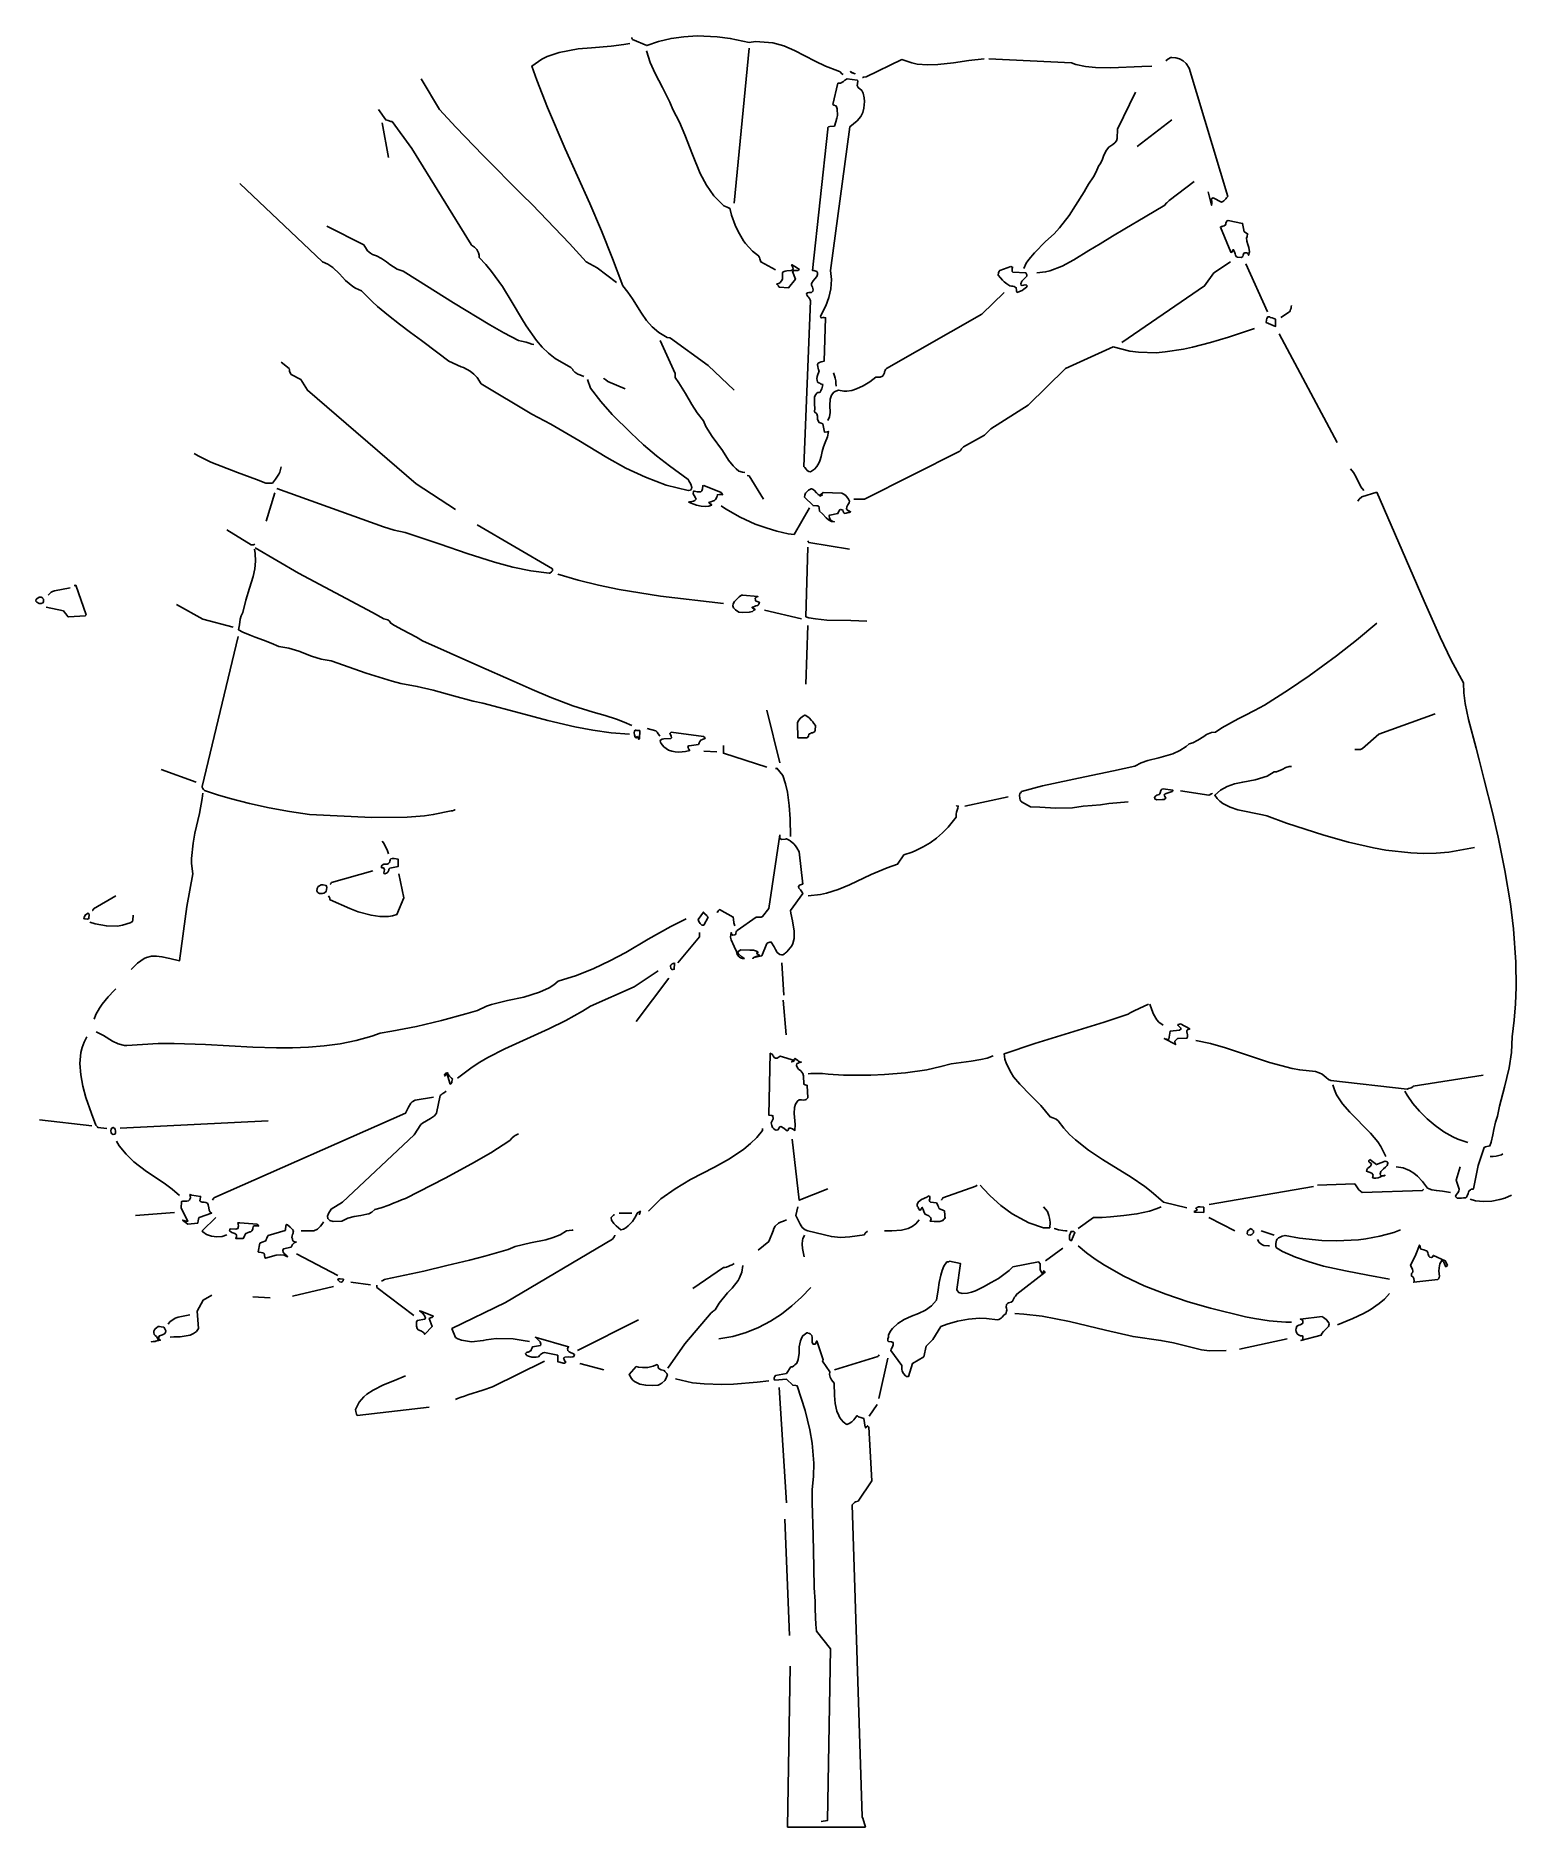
# Model space of a CAD drawing. Header units: metres. Extents: x -4.23 to 3.68, y -0.04 to 9.55.
import ezdxf

# ---------------------------------------------------------------- set-up
doc = ezdxf.new("R2010")
doc.units = ezdxf.units.M

msp = doc.modelspace()

# ---------------------------------------------------------------- linework, layer by layer
for p, q in [((0.2025, -0.0358), (0.1887, 0.0117)), ((-0.2133, -0.0358), (0.2025, -0.0358))]:
    msp.add_line(p, q)
at = {"flags": 128}
for points in [[(-1.0575, 9.5072), (-1.0898, 9.5003), (-1.1567, 9.4922), (-1.2616, 9.4841), (-1.3331, 9.4772), (-1.4358, 9.4588), (-1.4992, 9.4369), (-1.528, 9.423), (-1.5811, 9.3861), (-1.5557, 9.3111), (-1.498, 9.1635), (-1.4035, 8.9433), (-1.272, 8.6504), (-1.2086, 8.5039), (-1.1498, 8.3563), (-1.0956, 8.2098), (-1.0679, 8.1764), (-1.0425, 8.1406), (-0.9952, 8.0634), (-0.9687, 8.0253), (-0.9387, 7.9907), (-0.903, 7.9596), (-0.858, 7.9342), (-0.843, 7.9319), (-0.8395, 7.9296), (-0.6389, 7.7831), (-0.4993, 7.6517)], [(-1.0471, 9.5383), (-1.046, 9.5349), (-1.0448, 9.5314), (-1.0437, 9.5303), (-1.0425, 9.528), (-0.9664, 9.4957), (-0.9041, 9.5176), (-0.8372, 9.5337), (-0.768, 9.5429), (-0.6965, 9.5476), (-0.5905, 9.5429), (-0.5201, 9.5337), (-0.4186, 9.5118), (-0.3852, 9.5164), (-0.2918, 9.5107), (-0.233, 9.4934), (-0.1764, 9.4691), (-0.0669, 9.4115), (-0.0104, 9.385), (0.0554, 9.3607), (0.0669, 9.355), (0.0773, 9.3446), (0.083, 9.34)], [(-0.9687, 9.4668), (-0.9491, 9.4057), (-0.9226, 9.3469), (-0.8822, 9.2719), (-0.8442, 9.1935), (-0.8269, 9.1532), (-0.7923, 9.0863), (-0.7634, 9.0182), (-0.7231, 8.9133), (-0.6804, 8.8118), (-0.647, 8.7495), (-0.6285, 8.7195), (-0.6078, 8.6919), (-0.5547, 8.6388), (-0.5363, 8.6307), (-0.5259, 8.6261), (-0.5224, 8.625), (-0.5132, 8.5881), (-0.4947, 8.535), (-0.4786, 8.5004), (-0.4498, 8.4508), (-0.4394, 8.4359), (-0.4013, 8.3955), (-0.369, 8.3713), (-0.3667, 8.3678), (-0.3644, 8.362), (-0.3621, 8.354), (-0.3587, 8.3436), (-0.3563, 8.3378), (-0.2791, 8.2952)], [(-0.4186, 9.4807), (-0.4993, 8.6527)], [(0.8384, 9.4253), (0.7565, 9.4161), (0.6735, 9.4034), (0.5893, 9.3942), (0.5339, 9.3919), (0.4786, 9.3965), (0.4509, 9.4023), (0.3967, 9.4207), (0.2064, 9.3273), (0.1926, 9.3261), (0.1891, 9.325), (0.1868, 9.325)], [(0.8626, 9.4253), (1.3043, 9.4023), (1.3285, 9.3942), (1.3804, 9.3838), (1.4335, 9.378), (1.5153, 9.3757), (1.6803, 9.3838), (1.7345, 9.3861)], [(1.8097, 9.4129), (1.8198, 9.423), (1.8359, 9.4322), (1.8417, 9.4322)], [(1.8417, 9.4322), (1.8625, 9.4299), (1.8832, 9.4242), (1.9017, 9.4138), (1.9178, 9.3999), (1.934, 9.3746), (2.1404, 8.6884), (2.1346, 8.6803), (2.1312, 8.6757), (2.1196, 8.6653), (2.1139, 8.6619), (2.1081, 8.6573), (2.062, 8.6803), (2.0562, 8.678), (2.0539, 8.6746), (2.055, 8.6596), (2.0562, 8.6504), (2.0539, 8.6411), (2.0355, 8.7126)], [(-2.1727, 9.3169), (-2.0758, 9.1543), (-1.9882, 9.0586), (-1.8417, 8.9075), (-1.633, 8.6965), (-1.5799, 8.6446), (-1.3804, 8.437), (-1.2905, 8.339), (-1.2328, 8.3067), (-1.129, 8.2271)], [(0.1049, 9.3169), (0.1591, 9.3111), (0.1615, 9.3065), (0.1603, 9.2915), (0.1591, 9.2812), (0.1638, 9.2708), (0.1834, 9.2558), (0.1914, 9.2408), (0.196, 9.2154), (0.1972, 9.1958), (0.1937, 9.1601), (0.188, 9.137), (0.1776, 9.1151), (0.1591, 9.0932), (0.1384, 9.0759), (0.1199, 9.0609), (0.0161, 8.2928), (0.0208, 8.2433), (0.0173, 8.1948), (0.0069, 8.1475), (-0.0092, 8.1026), (-0.0369, 8.0472), (-0.0358, 8.0403), (-0.0323, 8.0391), (-0.0254, 8.0403), (-0.0185, 8.0414), (-0.0104, 8.0391), (-0.0173, 7.8073), (-0.0254, 7.805), (-0.0334, 7.8039), (-0.0438, 7.8004), (-0.0496, 7.7958), (-0.053, 7.7889), (-0.0519, 7.7762), (-0.0496, 7.7693), (-0.0484, 7.7612), (-0.045, 7.7554), (-0.0554, 7.7243), (-0.0565, 7.7128), (-0.0554, 7.7047), (-0.053, 7.6955), (-0.0461, 7.6909), (-0.0404, 7.6886), (-0.0369, 7.6863), (-0.0254, 7.6816), (-0.0265, 7.6736), (-0.0288, 7.6666), (-0.0311, 7.6597), (-0.0358, 7.6493), (-0.0381, 7.6424), (-0.0415, 7.6413), (-0.045, 7.6401), (-0.0519, 7.639), (-0.0554, 7.6378), (-0.0646, 7.6263), (-0.0692, 7.6148), (-0.0703, 7.5963), (-0.0692, 7.5755), (-0.068, 7.5548), (-0.0692, 7.5352), (-0.0577, 7.5248), (-0.0542, 7.5121), (-0.053, 7.496), (-0.0507, 7.4879), (-0.045, 7.4787), (-0.0346, 7.4752), (-0.0254, 7.4718), (-0.0161, 7.4279), (-0.0127, 7.4268), (-0.0023, 7.4291), (0.0046, 7.4314), (0, 7.4026), (-0.0127, 7.3726), (-0.0219, 7.3484), (-0.0288, 7.323), (-0.0334, 7.2965), (-0.0404, 7.2734), (-0.0461, 7.2607), (-0.0565, 7.2434), (-0.0692, 7.2296), (-0.0796, 7.2215), (-0.0911, 7.2157), (-0.0992, 7.2169), (-0.1084, 7.2227), (-0.1142, 7.2296), (-0.1222, 7.2388), (-0.1269, 7.2434), (-0.0911, 8.1291), (-0.0934, 8.136), (-0.0957, 8.1429), (-0.1026, 8.1498), (-0.1061, 8.1533), (-0.1096, 8.1579), (-0.1119, 8.166), (-0.1107, 8.1706), (-0.1073, 8.1729), (-0.1003, 8.1741), (-0.0853, 8.1752), (-0.0784, 8.181), (-0.0773, 8.1879), (-0.0784, 8.196), (-0.0807, 8.2029), (-0.0865, 8.2144), (-0.0853, 8.2225), (-0.0773, 8.2363), (-0.068, 8.2467), (-0.0577, 8.2606), (-0.053, 8.2709), (-0.0542, 8.279), (-0.0577, 8.2859), (-0.0727, 8.2928), (-0.0807, 8.2928), (0.0012, 9.0482), (0.0023, 9.0574), (0.0058, 9.0609), (0.0127, 9.0632), (0.0369, 9.0644), (0.045, 9.0874), (0.0496, 9.107), (0.053, 9.1209), (0.0519, 9.1578), (0.0461, 9.1728), (0.0415, 9.1739), (0.0381, 9.1762), (0.0334, 9.1774), (0.0288, 9.1808), (0.0554, 9.2939), (0.0692, 9.295), (0.0853, 9.3031), (0.0934, 9.31), (0.1049, 9.3169), (0.1049, 9.3169)], [(0.1292, 9.3515), (0.1303, 9.3504), (0.1418, 9.3469), (0.1476, 9.3446), (0.1384, 9.3481), (0.1269, 9.3538), (0.1234, 9.355), (0.1234, 9.3561), (0.1292, 9.3515), (0.1292, 9.3515)], [(1.648, 9.2466), (1.5511, 9.0482), (1.5499, 8.9975), (1.5453, 8.9859), (1.5373, 8.9756), (1.5269, 8.9663), (1.5107, 8.956), (1.5038, 8.9525), (1.4923, 8.9352), (1.4819, 8.9156), (1.4761, 8.9029), (1.4681, 8.8821), (1.4577, 8.8625), (1.4496, 8.851), (1.4369, 8.8199), (1.4231, 8.7934), (1.3966, 8.7541), (1.3816, 8.7299), (1.3735, 8.7126), (1.3262, 8.64), (1.2916, 8.5869), (1.2409, 8.52), (1.212, 8.4889), (1.1659, 8.4474), (1.1071, 8.3874), (1.076, 8.3505), (1.0633, 8.3321), (1.0494, 8.3032)], [(-2.4022, 9.1532), (-2.363, 9.0978), (-2.3503, 9.0943), (-2.3364, 9.0897), (-2.3295, 9.0886), (-2.2234, 8.9444), (-1.9063, 8.4312), (-1.904, 8.4278), (-1.8936, 8.4197), (-1.889, 8.4162), (-1.8844, 8.4128), (-1.8751, 8.4036), (-1.8705, 8.3932), (-1.8671, 8.3863), (-1.8636, 8.3736), (-1.8625, 8.3609), (-1.8279, 8.3251), (-1.7967, 8.2871), (-1.7391, 8.2064), (-1.6872, 8.121), (-1.6376, 8.0368), (-1.6122, 7.9953), (-1.5569, 7.9181), (-1.5257, 7.8823), (-1.4923, 7.85), (-1.4565, 7.8212), (-1.3723, 7.7739), (-1.3712, 7.7716), (-1.3631, 7.7624), (-1.362, 7.7589), (-1.3516, 7.7474), (-1.3354, 7.7381), (-1.3251, 7.7335), (-1.3043, 7.7255)], [(-2.3826, 9.0828), (-2.348, 8.8971)], [(1.8417, 9.099), (1.656, 8.9548)], [(-3.1437, 8.7576), (-2.7009, 8.339), (-2.672, 8.3263), (-2.6455, 8.3078), (-2.6109, 8.2744), (-2.5775, 8.2386), (-2.5394, 8.2064), (-2.5244, 8.1971), (-2.4921, 8.1833), (-2.4356, 8.1268), (-2.4079, 8.1003), (-2.3491, 8.0507), (-2.2903, 8.0045), (-2.2315, 7.9596), (-2.1715, 7.9169), (-2.0839, 7.8512), (-2.0262, 7.8062), (-1.9593, 7.7774), (-1.9466, 7.7727), (-1.912, 7.7531), (-1.8913, 7.7381), (-1.874, 7.7197), (-1.8521, 7.6863), (-1.5822, 7.5236), (-1.4807, 7.4694), (-1.3308, 7.3818), (-1.1809, 7.2918), (-1.0783, 7.2353), (-0.9733, 7.1858), (-0.8626, 7.1442), (-0.745, 7.1143), (-0.7335, 7.1177), (-0.7277, 7.1235), (-0.7254, 7.1304), (-0.7311, 7.1488), (-0.7415, 7.1661), (-0.745, 7.1742), (-0.8453, 7.2469), (-0.9145, 7.3011), (-0.9837, 7.3599), (-1.0529, 7.4233), (-1.1521, 7.5213), (-1.2132, 7.5905), (-1.2685, 7.662), (-1.2847, 7.7093)], [(1.9616, 8.7691), (1.8279, 8.6665), (1.8244, 8.663), (1.8186, 8.6584), (1.814, 8.655), (1.8106, 8.6515), (1.8036, 8.6411), (1.6987, 8.5789), (1.5903, 8.5154), (1.5246, 8.4751), (1.4577, 8.4347), (1.3977, 8.3989), (1.317, 8.3494), (1.2547, 8.3159), (1.189, 8.2905), (1.1659, 8.2848), (1.1198, 8.279)], [(-2.6778, 8.5293), (-2.4794, 8.4289), (-2.4656, 8.4059), (-2.4598, 8.3978), (-2.4448, 8.384), (-2.4345, 8.3782), (-2.4125, 8.3713), (-2.386, 8.3563), (-2.3583, 8.3378), (-2.341, 8.324), (-2.3018, 8.2998), (-2.2695, 8.2882), (-2.1934, 8.241), (-2.0008, 8.1199), (-1.8071, 8.0022), (-1.731, 7.9584), (-1.6537, 7.9169), (-1.6376, 7.9146), (-1.6111, 7.9088), (-1.5961, 7.9031), (-1.5811, 7.8984), (-1.5718, 7.8961)], [(2.1438, 8.5592), (2.22, 8.5443), (2.2292, 8.4993), (2.235, 8.4947), (2.243, 8.4901), (2.2476, 8.4889), (2.2465, 8.4843), (2.2453, 8.4774), (2.2442, 8.4728), (2.2407, 8.467), (2.243, 8.4485), (2.2476, 8.4312), (2.2534, 8.4151), (2.2569, 8.392), (2.2523, 8.3736), (2.2511, 8.377), (2.2488, 8.3828), (2.243, 8.3874), (2.2326, 8.3863), (2.2269, 8.384), (2.2257, 8.3793), (2.2234, 8.3747), (2.2211, 8.3678), (2.2165, 8.3632), (2.2119, 8.362), (2.1934, 8.3632), (2.1877, 8.3655), (2.1842, 8.3713), (2.1819, 8.3747), (2.1796, 8.3816), (2.1761, 8.392), (2.1704, 8.4036), (2.1658, 8.3955), (2.1611, 8.3886), (2.1565, 8.3897), (2.1012, 8.5246), (2.1069, 8.527), (2.1116, 8.5281), (2.115, 8.5293), (2.1208, 8.5316), (2.1289, 8.5362), (2.13, 8.5419), (2.1312, 8.5454), (2.1323, 8.5512), (2.1369, 8.5581), (2.1438, 8.5592), (2.1438, 8.5592)], [(2.1554, 8.3378), (2.0666, 8.279), (2.017, 8.2098), (1.5742, 7.9077)], [(-0.1868, 8.3217), (-0.1845, 8.3194), (-0.1718, 8.3125), (-0.1649, 8.3067), (-0.1522, 8.2998), (-0.1557, 8.294), (-0.1591, 8.2928), (-0.1788, 8.2917), (-0.1868, 8.2871), (-0.1718, 8.2456), (-0.2087, 8.1994), (-0.2572, 8.2029), (-0.2618, 8.2064), (-0.2629, 8.2098), (-0.2699, 8.2179), (-0.271, 8.2213), (-0.2606, 8.2225), (-0.2526, 8.2283), (-0.2468, 8.2363), (-0.241, 8.2456), (-0.241, 8.279), (-0.2364, 8.2848), (-0.2272, 8.2894), (-0.2168, 8.2905), (-0.1949, 8.2917), (-0.1868, 8.2963), (-0.1845, 8.3009), (-0.1857, 8.3078), (-0.188, 8.3136), (-0.1914, 8.3182), (-0.1926, 8.3217), (-0.1868, 8.3217), (-0.1868, 8.3217)], [(0.9802, 8.3136), (0.9906, 8.309), (0.9895, 8.3055), (0.9883, 8.3021), (0.9872, 8.2963), (0.9883, 8.2871), (0.9906, 8.2836), (1.061, 8.279), (1.0667, 8.2686), (1.0656, 8.2617), (1.054, 8.249), (1.0391, 8.2352), (1.0344, 8.2213), (1.0356, 8.2144), (1.0402, 8.2121), (1.0483, 8.2133), (1.0564, 8.2156), (1.0644, 8.2144), (1.0679, 8.2098), (1.0644, 8.2029), (1.0506, 8.1914), (1.0402, 8.1844), (1.0275, 8.1798), (1.0148, 8.1752), (1.0114, 8.181), (1.0102, 8.1856), (1.0091, 8.1994), (1.0033, 8.2029), (0.9975, 8.2064), (0.9906, 8.2075), (0.9837, 8.2087), (0.9756, 8.2098), (0.9583, 8.2202), (0.9456, 8.2317), (0.9364, 8.2398), (0.9249, 8.2536), (0.9134, 8.2675), (0.9145, 8.2802), (0.9157, 8.2848), (0.9214, 8.2917), (0.9802, 8.3136)], [(2.2373, 8.3274), (2.3537, 8.0714)], [(0.9445, 8.1752), (0.8246, 8.0587), (0.316, 7.767), (0.3102, 7.7624), (0.3079, 7.7566), (0.3056, 7.7497), (0.3045, 7.7439), (0.2998, 7.7335), (0.2941, 7.7266), (0.2814, 7.722), (0.2722, 7.7208), (0.2583, 7.7208), (0.226, 7.6966), (0.1914, 7.6747), (0.1557, 7.6586), (0.1292, 7.6505), (0.1026, 7.647), (0.0876, 7.647), (0.0588, 7.6517), (0.045, 7.647), (0.0346, 7.6413), (0.0208, 7.6251), (0.0138, 7.6044), (0.0127, 7.5698), (0.0138, 7.5317), (0.0104, 7.5087), (0.0012, 7.4891)], [(2.4817, 8.1049), (2.4806, 8.098), (2.4794, 8.091), (2.4771, 8.0841), (2.4748, 8.0772), (2.4714, 8.0714), (2.4241, 8.0403)], [(2.2834, 7.9815), (2.145, 7.9353), (2.0493, 7.9065), (1.9524, 7.8811), (1.904, 7.8708), (1.806, 7.8569), (1.7575, 7.8523), (1.663, 7.8546), (1.6168, 7.8604), (1.528, 7.8846), (1.272, 7.767), (1.0725, 7.5709), (0.8741, 7.4452), (0.8395, 7.4106), (0.7277, 7.3484), (0.7242, 7.3449), (0.7208, 7.3414), (0.7173, 7.338), (0.7127, 7.3311), (0.7081, 7.3253), (0.1984, 7.0693), (0.1407, 7.0693)], [(2.3653, 8.0438), (2.3676, 8.0414), (2.378, 8.038), (2.3964, 8.0311), (2.3964, 7.993), (2.3468, 8.0138), (2.348, 8.0276), (2.3491, 8.0345), (2.3549, 8.0438), (2.3653, 8.0438), (2.3653, 8.0438)], [(-0.8949, 7.9181), (-0.8142, 7.7416), (-0.8142, 7.7197), (-0.7946, 7.6909), (-0.76, 7.6332), (-0.7254, 7.5744), (-0.6977, 7.5306), (-0.6631, 7.4879), (-0.6504, 7.4579), (-0.617, 7.4049), (-0.5616, 7.3299), (-0.5305, 7.278), (-0.504, 7.2469), (-0.489, 7.2307), (-0.474, 7.2192), (-0.4555, 7.2134), (-0.4417, 7.2123)], [(2.416, 7.9538), (2.7262, 7.3714)], [(-2.9223, 7.8016), (-2.8796, 7.767), (-2.8785, 7.7601), (-2.8773, 7.7531), (-2.8738, 7.7439), (-2.8681, 7.7358), (-2.8173, 7.7093), (-2.7816, 7.6517), (-2.2004, 7.15), (-1.9905, 7.0139)], [(-1.197, 7.7162), (-1.1959, 7.7151), (-1.1855, 7.707), (-1.1751, 7.6978), (-1.0817, 7.6586)], [(0.0311, 7.7439), (0.0369, 7.7289), (0.0415, 7.7162), (0.0438, 7.7024), (0.045, 7.6886), (0.0461, 7.6736)], [(-3.3882, 7.3126), (-3.3663, 7.2999), (-3.2982, 7.2676), (-3.1552, 7.2123), (-3.0549, 7.1742), (-3.0042, 7.1535), (-2.9696, 7.1535), (-2.9523, 7.1754), (-2.935, 7.2019), (-2.9292, 7.2134), (-2.9223, 7.2423)], [(-0.4302, 7.1961), (-0.429, 7.195), (-0.4198, 7.1938), (-0.3425, 7.0681)], [(2.7966, 7.2319), (2.8139, 7.2123), (2.8266, 7.1904), (2.8519, 7.135), (2.8692, 7.1154)], [(-2.9557, 7.1027), (-3.003, 6.9516)], [(-2.9453, 7.1258), (-2.3756, 6.9205), (-2.318, 6.9032), (-2.2592, 6.8905), (-2.0723, 6.8283), (-1.927, 6.7787), (-1.7817, 6.7314), (-1.6837, 6.7049), (-1.5868, 6.6853), (-1.4888, 6.6726), (-1.4854, 6.6737), (-1.4773, 6.6795), (-1.4715, 6.6853), (-1.4704, 6.6899), (-1.4704, 6.6956), (-1.874, 6.932)], [(-0.662, 7.1419), (-0.5697, 7.1039), (-0.5616, 7.0946), (-0.5616, 7.0923), (-0.5685, 7.0935), (-0.5778, 7.0946), (-0.5893, 7.0923), (-0.5905, 7.0854), (-0.5916, 7.0808), (-0.5939, 7.0762), (-0.5985, 7.067), (-0.6054, 7.0624), (-0.6158, 7.0577), (-0.6239, 7.0554), (-0.6343, 7.0508), (-0.6354, 7.0497), (-0.6308, 7.0462), (-0.6227, 7.0416), (-0.6204, 7.037), (-0.6343, 7.0312), (-0.6539, 7.0289), (-0.6758, 7.0312), (-0.7, 7.037), (-0.73, 7.0474), (-0.7427, 7.0531), (-0.7358, 7.0554), (-0.7265, 7.0566), (-0.7162, 7.0577), (-0.7092, 7.0624), (-0.7035, 7.0693), (-0.7058, 7.0762), (-0.7138, 7.0889), (-0.7185, 7.0981), (-0.7162, 7.1119), (-0.7115, 7.1108), (-0.6977, 7.1085), (-0.6896, 7.1073), (-0.6769, 7.1085), (-0.6723, 7.1131), (-0.6689, 7.1235), (-0.6677, 7.1408), (-0.662, 7.1419), (-0.662, 7.1419)], [(-0.0807, 7.1223), (-0.0715, 7.1166), (-0.0588, 7.1027), (-0.0507, 7.0946), (-0.0438, 7.09), (-0.0277, 7.0912), (-0.0404, 7.0854), (-0.0415, 7.0854), (-0.0381, 7.0912), (-0.0242, 7.1039), (0.0761, 7.1016), (0.0842, 7.0981), (0.098, 7.0877), (0.1119, 7.0693), (0.1176, 7.0577), (0.1153, 7.0497), (0.113, 7.0439), (0.1084, 7.0393), (0.1026, 7.0278), (0.1015, 7.0162), (0.1061, 7.0093), (0.1142, 7.0058), (0.1234, 7.0012), (0.1165, 6.9978), (0.1096, 6.9966), (0.0992, 6.9932), (0.0911, 6.992), (0.0888, 6.9943), (0.0876, 6.9955), (0.0853, 6.9989), (0.083, 7.0035), (0.0819, 7.0105), (0.0715, 7.0139), (0.0657, 7.0116), (0.0611, 7.0047), (0.0554, 6.992), (0.0115, 6.9839), (0.0092, 6.9816), (0.0104, 6.9678), (0.0138, 6.962), (0.0231, 6.9528), (0.0288, 6.9493), (0.0358, 6.9482), (0.0219, 6.9493), (0.0058, 6.9574), (-0.0069, 6.9689), (-0.0277, 6.9909), (-0.0438, 7.0047), (-0.045, 7.0231), (-0.0461, 7.0301), (-0.0496, 7.0324), (-0.0565, 7.0335), (-0.0773, 7.0347), (-0.1234, 7.0797), (-0.1222, 7.09), (-0.1176, 7.1004), (-0.1026, 7.1166), (-0.0876, 7.1246), (-0.0865, 7.1235), (-0.0807, 7.1223), (-0.0807, 7.1223)], [(2.8358, 7.0577), (2.8439, 7.0693), (2.8577, 7.0808), (2.9373, 7.1062)], [(2.9373, 7.1062), (3.1921, 6.5226), (3.2763, 6.3312), (3.3363, 6.2067), (3.4009, 6.0867), (3.4032, 6.0325), (3.4101, 5.976), (3.4285, 5.8895), (3.4689, 5.7361), (3.4862, 5.675), (3.5127, 5.5678), (3.5565, 5.3925), (3.5877, 5.2599), (3.6234, 5.0823), (3.6534, 4.9047), (3.6696, 4.7709), (3.6811, 4.5921), (3.6834, 4.4584), (3.6799, 4.3696), (3.673, 4.2808), (3.6626, 4.192), (3.658, 4.1078), (3.6453, 4.0271), (3.6211, 3.9233), (3.5946, 3.8206), (3.5842, 3.7687), (3.5727, 3.7365), (3.5646, 3.6972), (3.5589, 3.6684), (3.5496, 3.6292), (3.5427, 3.6084), (3.5346, 3.6073), (3.5266, 3.6061), (3.5196, 3.6038), (3.5127, 3.6004), (3.4793, 3.5047), (3.4551, 3.379), (3.4516, 3.3778), (3.4435, 3.3766), (3.4389, 3.3743), (3.432, 3.3686), (3.4285, 3.3617), (3.4262, 3.3547), (3.4216, 3.3409), (3.417, 3.3351), (3.4124, 3.3317), (3.402, 3.3305), (3.3905, 3.3294), (3.3674, 3.3294), (3.3617, 3.334), (3.3593, 3.3386), (3.3628, 3.3467), (3.372, 3.357), (3.3766, 3.3674), (3.379, 3.3766), (3.3628, 3.4262), (3.3838, 3.497)], [(-0.5697, 7.0324), (-0.5455, 7.0162), (-0.4671, 6.9724), (-0.3863, 6.9355), (-0.3287, 6.9147), (-0.271, 6.8974), (-0.2099, 6.8836), (-0.1788, 6.879), (-0.0957, 7.022)], [(-3.2129, 6.9044), (-3.0837, 6.8236), (-3.0699, 6.8248), (-3.063, 6.8283)], [(-3.0618, 6.8086), (-2.8289, 6.6726), (-2.4333, 6.4627), (-2.3733, 6.4281), (-2.3526, 6.4235), (-2.3434, 6.4154), (-2.3364, 6.405), (-2.3168, 6.3923), (-2.2742, 6.3704), (-2.1992, 6.3301), (-2.1658, 6.3116), (-1.8705, 6.179), (-1.6756, 6.0925), (-1.5799, 6.0498), (-1.483, 6.0095), (-1.3631, 5.9633), (-1.2536, 5.9299), (-1.1901, 5.9114), (-1.1279, 5.8918), (-1.0875, 5.8757), (-1.0471, 5.8572)], [(-0.1049, 6.8121), (-0.1153, 6.4396), (-0.1003, 6.4338), (-0.0646, 6.4281), (-0.0046, 6.4223), (0.1245, 6.42), (0.2099, 6.4166)], [(-0.1049, 6.8467), (-0.1038, 6.8432), (-0.1026, 6.8398), (-0.1015, 6.8386), (-0.1003, 6.8363), (0.1176, 6.8006)], [(-3.0653, 6.8006), (-3.0618, 6.7787), (-3.0595, 6.7371), (-3.0641, 6.6968), (-3.0722, 6.6553), (-3.0918, 6.593), (-3.1114, 6.5284), (-3.1275, 6.4627), (-3.1368, 6.4442), (-3.1414, 6.4269), (-3.146, 6.3969), (-3.1506, 6.3704), (-3.1275, 6.3577), (-3.0883, 6.3416), (-3.0607, 6.3312), (-3.0168, 6.3151), (-2.9753, 6.2989), (-2.935, 6.2805), (-2.8808, 6.2712), (-2.8277, 6.2551), (-2.7597, 6.2297), (-2.7089, 6.2136), (-2.6547, 6.2032), (-2.4679, 6.1386), (-2.3976, 6.1167), (-2.3284, 6.0948), (-2.2822, 6.0821), (-2.1946, 6.0671), (-2.1093, 6.0475), (-2.0008, 6.0175), (-1.8959, 5.9887), (-1.844, 5.9783), (-1.6422, 5.9241), (-1.4957, 5.8849), (-1.3516, 5.8515), (-1.2547, 5.833), (-1.1578, 5.8192), (-1.0587, 5.8111)], [(-1.4427, 6.668), (-1.3343, 6.6357), (-1.2247, 6.6091), (-1.114, 6.5861), (-0.8926, 6.5503), (-0.557, 6.51)], [(-4.2035, 6.5446), (-4.2024, 6.5434), (-4.2012, 6.5423), (-4.1989, 6.5399), (-4.1931, 6.533), (-4.1943, 6.5192), (-4.1966, 6.5134), (-4.2058, 6.51), (-4.2162, 6.5111), (-4.23, 6.518), (-4.2346, 6.5226), (-4.2335, 6.533), (-4.2243, 6.5399), (-4.2162, 6.5446), (-4.2035, 6.5446), (-4.2035, 6.5446)], [(-4.0294, 6.6068), (-4.0259, 6.6068), (-4.0213, 6.608), (-3.9659, 6.45), (-3.9706, 6.4442), (-4.0582, 6.4396), (-4.064, 6.4419), (-4.0697, 6.4488), (-4.0743, 6.4558), (-4.0824, 6.4661), (-4.087, 6.4708), (-4.1793, 6.4904)], [(-4.0513, 6.5941), (-4.1355, 6.5792), (-4.1447, 6.5757), (-4.1528, 6.5711), (-4.1678, 6.5561)], [(-0.4532, 6.5549), (-0.3725, 6.548), (-0.3783, 6.5469), (-0.384, 6.5423), (-0.3863, 6.5388), (-0.3852, 6.5284), (-0.3829, 6.5238), (-0.376, 6.5215), (-0.3713, 6.5192), (-0.3644, 6.5169), (-0.3667, 6.5077), (-0.3702, 6.5042), (-0.3736, 6.5007), (-0.3829, 6.4973), (-0.3909, 6.495), (-0.399, 6.4915), (-0.4036, 6.4904), (-0.4025, 6.4881), (-0.3886, 6.48), (-0.3875, 6.4777), (-0.3944, 6.4742), (-0.4013, 6.4684), (-0.4186, 6.4638), (-0.4555, 6.4627), (-0.474, 6.4638), (-0.4924, 6.4765), (-0.497, 6.4823), (-0.5028, 6.4881), (-0.5074, 6.4973), (-0.5051, 6.5088), (-0.4982, 6.5215), (-0.4728, 6.5457), (-0.4601, 6.5549), (-0.4532, 6.5549), (-0.4532, 6.5549)], [(-3.4816, 6.5053), (-3.3409, 6.4269), (-3.1794, 6.3843)], [(-0.3367, 6.4742), (-0.1384, 6.4281)], [(-3.1518, 6.3347), (-3.3455, 5.5309), (-3.3444, 5.5274), (-3.3409, 5.5216), (-3.3374, 5.5159), (-3.3328, 5.5101), (-3.2636, 5.4871), (-3.1956, 5.4674), (-3.0918, 5.4409), (-2.9857, 5.4179), (-2.8785, 5.3983), (-2.7712, 5.381), (-2.4368, 5.366), (-2.2488, 5.3671), (-2.1554, 5.374), (-2.1093, 5.381), (-2.0124, 5.4006), (-2.0055, 5.4017), (-1.9962, 5.4052), (-1.9928, 5.4063), (-1.9916, 5.4075)], [(-0.1049, 6.3923), (-0.1153, 6.0787)], [(2.9373, 6.405), (2.83, 6.3151), (2.7228, 6.2309), (2.5763, 6.1236), (2.4656, 6.0487), (2.3364, 5.9668), (2.2845, 5.938), (2.2326, 5.9114), (2.1969, 5.8941), (2.1093, 5.8457), (2.0747, 5.8226), (2.0539, 5.8203), (2.0274, 5.81), (2.0124, 5.7996), (1.9812, 5.7788), (1.9547, 5.765), (1.9351, 5.7604), (1.919, 5.7454), (1.8844, 5.7235), (1.8475, 5.7062), (1.7714, 5.6843), (1.7137, 5.6704), (1.6768, 5.6577), (1.6433, 5.6404), (1.5292, 5.6151), (1.377, 5.5839), (1.1498, 5.5343), (1.0379, 5.5043), (1.0333, 5.4986), (1.031, 5.4963), (1.0287, 5.4917), (1.0275, 5.4847), (1.0287, 5.4674), (1.031, 5.4605), (1.0333, 5.4536), (1.0379, 5.449), (1.0852, 5.4225), (1.1359, 5.4202), (1.2213, 5.4156), (1.3101, 5.4167), (1.3677, 5.4271), (1.415, 5.4294), (1.46, 5.434), (1.5038, 5.4398), (1.5476, 5.4444), (1.6088, 5.449)], [(-0.3252, 5.9391), (-0.2549, 5.6589)], [(-0.1153, 5.9114), (-0.098, 5.8988), (-0.0853, 5.8849), (-0.0784, 5.8768), (-0.0727, 5.8688), (-0.0646, 5.8572), (-0.0657, 5.8307), (-0.0692, 5.8249), (-0.0773, 5.8203), (-0.0807, 5.8192), (-0.0853, 5.818), (-0.0911, 5.8157), (-0.0969, 5.8134), (-0.1003, 5.8111), (-0.1026, 5.8007), (-0.1096, 5.7927), (-0.1222, 5.7915), (-0.1453, 5.7927), (-0.158, 5.7915), (-0.1615, 5.8722), (-0.1557, 5.8849), (-0.1453, 5.8976), (-0.1338, 5.9068), (-0.1222, 5.9137), (-0.1211, 5.9126), (-0.1153, 5.9114), (-0.1153, 5.9114)], [(3.2509, 5.9195), (2.9488, 5.8111), (2.8612, 5.735), (2.8508, 5.7304), (2.8415, 5.7292), (2.8208, 5.7292)], [(-1.0229, 5.833), (-1.0218, 5.8319), (-1.0045, 5.8307), (-1.0056, 5.7869), (-1.0091, 5.7834), (-1.0171, 5.7984), (-1.0206, 5.7973), (-1.0229, 5.7915), (-1.0287, 5.7961), (-1.0333, 5.8088), (-1.0344, 5.818), (-1.0333, 5.8273), (-1.0287, 5.833), (-1.0229, 5.833), (-1.0229, 5.833)], [(-0.9653, 5.8411), (-0.918, 5.8296), (-0.911, 5.8215), (-0.9064, 5.8134), (-0.8995, 5.8053), (-0.8949, 5.803)], [(-0.8372, 5.8215), (-0.6631, 5.7984), (-0.655, 5.7927), (-0.6562, 5.788), (-0.6689, 5.7834), (-0.6781, 5.7788), (-0.6839, 5.7731), (-0.685, 5.7696), (-0.6873, 5.765), (-0.6885, 5.7604), (-0.6908, 5.7569), (-0.7404, 5.75), (-0.7438, 5.7488), (-0.7473, 5.7431), (-0.7461, 5.7396), (-0.7438, 5.7327), (-0.7369, 5.7246), (-0.76, 5.7188), (-0.7957, 5.7154), (-0.8142, 5.7165), (-0.8326, 5.72), (-0.8499, 5.7258), (-0.8753, 5.7431), (-0.8834, 5.7534), (-0.8891, 5.7615), (-0.8938, 5.7684), (-0.8949, 5.7754), (-0.8914, 5.7811), (-0.8845, 5.7857), (-0.8753, 5.7869), (-0.8384, 5.788), (-0.8349, 5.7915), (-0.8361, 5.8007), (-0.8407, 5.81), (-0.8442, 5.8146), (-0.8372, 5.8215), (-0.8372, 5.8215)], [(-0.557, 5.7511), (-0.557, 5.7096), (-0.3252, 5.6358)], [(-0.662, 5.7212), (-0.5916, 5.7165)], [(-3.5635, 5.6231), (-3.3766, 5.5551)], [(-0.2791, 5.6277), (-0.2756, 5.6277), (-0.271, 5.6289), (-0.2387, 5.5897), (-0.2249, 5.5459), (-0.2145, 5.5009), (-0.2053, 5.4305), (-0.2007, 5.3579), (-0.1984, 5.2633)], [(2.4817, 5.6393), (2.4691, 5.6381), (2.4518, 5.6324), (2.431, 5.622), (2.4022, 5.6104), (2.3895, 5.6093), (2.3514, 5.5874), (2.288, 5.5678), (2.2211, 5.5551), (2.1773, 5.5459), (2.1369, 5.532), (2.1012, 5.5124), (2.0712, 5.4847), (2.0839, 5.4674), (2.0989, 5.4525), (2.115, 5.4398), (2.1531, 5.4213), (2.1946, 5.4075), (2.3272, 5.3798), (2.3491, 5.374), (2.4552, 5.336), (2.6547, 5.2714), (2.7873, 5.2333), (2.9211, 5.2034), (2.9869, 5.1907), (3.1206, 5.1768), (3.1875, 5.1734), (3.2556, 5.1745), (3.3224, 5.1803), (3.4597, 5.2045)], [(-3.3409, 5.4951), (-3.3444, 5.4674), (-3.3593, 5.3879), (-3.3836, 5.2818), (-3.3939, 5.2276), (-3.402, 5.1468), (-3.402, 5.1192), (-3.3951, 5.065), (-3.4274, 4.8897), (-3.4654, 4.5991), (-3.5185, 4.6118), (-3.56, 4.621), (-3.5888, 4.6244), (-3.6165, 4.6244), (-3.643, 4.6175), (-3.6557, 4.6118), (-3.6903, 4.5864), (-3.7088, 4.5691), (-3.7134, 4.5633), (-3.7192, 4.5587), (-3.7249, 4.5518)], [(0.9664, 5.4755), (0.7346, 5.4259)], [(1.7956, 5.5193), (1.8463, 5.5124), (1.8475, 5.5078), (1.844, 5.5043), (1.806, 5.4928), (1.8025, 5.4894), (1.8013, 5.4859), (1.8025, 5.4813), (1.8036, 5.4778), (1.8071, 5.4732), (1.8094, 5.4686), (1.8013, 5.4628), (1.7921, 5.4617), (1.761, 5.4605), (1.7506, 5.4651), (1.7483, 5.4721), (1.7564, 5.4813), (1.761, 5.4847), (1.7737, 5.4882), (1.7783, 5.4928), (1.7794, 5.4986), (1.7829, 5.5101), (1.7887, 5.5182), (1.7956, 5.5193), (1.7956, 5.5193)], [(1.8878, 5.5078), (2.0401, 5.4847), (2.0447, 5.4871), (2.0516, 5.4917), (2.055, 5.4928), (2.0585, 5.4951)], [(0.6885, 5.4294), (0.6896, 5.4282), (0.6989, 5.4271), (0.6965, 5.4156), (0.6942, 5.4052), (0.6896, 5.3948), (0.6873, 5.3833), (0.6885, 5.3671), (0.6458, 5.3141), (0.6147, 5.2829), (0.5824, 5.2553), (0.5489, 5.231), (0.512, 5.2091), (0.4728, 5.1895), (0.4521, 5.1803), (0.4082, 5.1653), (0.3748, 5.1157), (0.3183, 5.0973), (0.2341, 5.0604), (0.1176, 5.005), (0.0577, 4.9808), (-0.0058, 4.9612), (-0.0381, 4.9543), (-0.1038, 4.9473)], [(-0.2549, 5.2737), (-0.2549, 5.2564), (-0.2514, 5.2506), (-0.2479, 5.2495), (-0.2445, 5.2483), (-0.226, 5.2495), (-0.2203, 5.2518), (-0.2053, 5.2437), (-0.1995, 5.2414), (-0.1799, 5.2241), (-0.1718, 5.2137), (-0.1638, 5.2034), (-0.1511, 5.1814), (-0.1326, 5.0096), (-0.1361, 5.0085), (-0.1395, 5.0073), (-0.1442, 5.0062), (-0.1476, 5.005), (-0.1545, 4.9958), (-0.1534, 4.9877), (-0.1453, 4.9785), (-0.1372, 4.9681), (-0.1326, 4.96), (-0.1972, 4.8678), (-0.196, 4.8539), (-0.1868, 4.8136), (-0.1776, 4.7582), (-0.1788, 4.7178), (-0.1857, 4.6925), (-0.1914, 4.6798), (-0.218, 4.6475), (-0.2272, 4.6394), (-0.2306, 4.636), (-0.2387, 4.6314), (-0.2445, 4.6302), (-0.256, 4.6337), (-0.2687, 4.644), (-0.2779, 4.659), (-0.286, 4.674), (-0.301, 4.6994), (-0.3079, 4.6982), (-0.3148, 4.6971), (-0.3194, 4.6959), (-0.3252, 4.6913), (-0.3517, 4.6256), (-0.3933, 4.6175), (-0.4002, 4.6129), (-0.3967, 4.6141), (-0.3898, 4.6187), (-0.3771, 4.6244), (-0.3656, 4.6267), (-0.3644, 4.6291), (-0.3713, 4.6337), (-0.3783, 4.6383), (-0.3794, 4.6406), (-0.3713, 4.6452), (-0.3806, 4.651), (-0.3967, 4.6556), (-0.4152, 4.6567), (-0.4636, 4.6579), (-0.4786, 4.6487), (-0.4797, 4.6429), (-0.4763, 4.636), (-0.459, 4.621), (-0.4451, 4.6106), (-0.4544, 4.6118), (-0.4648, 4.6152), (-0.4728, 4.621), (-0.4832, 4.6337), (-0.4867, 4.6487), (-0.4993, 4.6763), (-0.5155, 4.7109), (-0.519, 4.7248), (-0.5155, 4.7501), (-0.5143, 4.7444), (-0.5132, 4.7409), (-0.5063, 4.7363), (-0.4959, 4.7375), (-0.4913, 4.7409), (-0.4901, 4.7478), (-0.4878, 4.7536), (-0.4867, 4.7571), (-0.4832, 4.7617), (-0.3817, 4.832), (-0.3552, 4.8332), (-0.3471, 4.8355), (-0.3137, 4.8781), (-0.2549, 5.2737)], [(-2.3826, 5.2391), (-2.3756, 5.2299), (-2.3641, 5.2103), (-2.3537, 5.1872), (-2.348, 5.1711)], [(-2.4322, 5.08), (-2.6524, 5.0177), (-2.6547, 5.0142), (-2.6582, 5.0108), (-2.6593, 5.0096), (-2.6605, 5.0073)], [(-2.3284, 5.1457), (-2.318, 5.1468), (-2.2972, 5.1434), (-2.2972, 5.103), (-2.341, 5.095), (-2.3445, 5.0915), (-2.3457, 5.088), (-2.3468, 5.0846), (-2.3526, 5.073), (-2.3549, 5.0696), (-2.3687, 5.065), (-2.3722, 5.0661), (-2.3733, 5.0696), (-2.371, 5.0777), (-2.3699, 5.0869), (-2.3745, 5.0961), (-2.3849, 5.0973), (-2.386, 5.1007), (-2.3849, 5.1053), (-2.3814, 5.1099), (-2.3733, 5.1157), (-2.356, 5.1169), (-2.348, 5.1203), (-2.3422, 5.1249), (-2.341, 5.133), (-2.3399, 5.1376), (-2.3387, 5.1411), (-2.3353, 5.1445), (-2.3284, 5.1457), (-2.3284, 5.1457)], [(-2.6997, 5.0062), (-2.6985, 5.005), (-2.6813, 5.0015), (-2.6801, 4.9958), (-2.6789, 4.9923), (-2.6801, 4.9796), (-2.6813, 4.9716), (-2.6847, 4.9669), (-2.6939, 4.9612), (-2.702, 4.9589), (-2.717, 4.96), (-2.7251, 4.9635), (-2.7285, 4.9658), (-2.7297, 4.9693), (-2.7308, 4.9727), (-2.7297, 4.9854), (-2.7239, 4.9958), (-2.7205, 4.9992), (-2.7078, 5.005), (-2.6997, 5.0062), (-2.6997, 5.0062)], [(-2.2926, 5.0638), (-2.2661, 4.9358), (-2.303, 4.847), (-2.3261, 4.8401), (-2.348, 4.8366), (-2.3941, 4.8355), (-2.4414, 4.8424), (-2.5106, 4.862), (-2.5555, 4.8793), (-2.6605, 4.9254), (-2.6616, 4.9289), (-2.6628, 4.9335), (-2.664, 4.9381), (-2.6674, 4.9427), (-2.6686, 4.9473)], [(-3.8068, 4.9473), (-3.9256, 4.877), (-3.9267, 4.8735), (-3.929, 4.8724), (-3.9302, 4.8689), (-3.9313, 4.8678)], [(-3.951, 4.8516), (-3.9498, 4.8424), (-3.951, 4.8309), (-3.951, 4.8251), (-3.9556, 4.8228), (-3.9602, 4.8216), (-3.9717, 4.8228), (-3.9775, 4.8251), (-3.9763, 4.832), (-3.9683, 4.8459), (-3.9556, 4.8539), (-3.9544, 4.8528), (-3.951, 4.8516), (-3.951, 4.8516)], [(-3.7134, 4.8436), (-3.7145, 4.8412), (-3.7157, 4.8182), (-3.718, 4.809), (-3.7307, 4.802), (-3.771, 4.7893), (-3.7987, 4.7847), (-3.8575, 4.7859), (-3.9175, 4.7963), (-3.9463, 4.8055)], [(-0.7554, 4.8239), (-0.8384, 4.7824), (-0.9595, 4.7144), (-1.0794, 4.644), (-1.1636, 4.5991), (-1.2501, 4.5576), (-1.3424, 4.5206), (-1.4415, 4.4895), (-1.4646, 4.4711), (-1.4888, 4.4549), (-1.5407, 4.4307), (-1.6249, 4.4053), (-1.7114, 4.3869), (-1.7967, 4.365), (-1.8233, 4.3557), (-1.8728, 4.3338), (-1.9351, 4.3154), (-2.0654, 4.2796), (-2.1992, 4.2485), (-2.3307, 4.222), (-2.3929, 4.2116), (-2.4368, 4.1966), (-2.521, 4.1724), (-2.6063, 4.1551), (-2.6916, 4.1435), (-2.777, 4.1366), (-2.8612, 4.1332), (-2.9465, 4.1332), (-3.0733, 4.1366), (-3.3271, 4.1516), (-3.4954, 4.1574), (-3.5796, 4.1574), (-3.748, 4.1458), (-3.7607, 4.1458), (-3.7941, 4.1551), (-3.8253, 4.1701), (-3.8725, 4.1989), (-3.9117, 4.2185)], [(-0.6573, 4.8539), (-0.6573, 4.8505), (-0.6493, 4.8447), (-0.6458, 4.8401), (-0.6423, 4.8366), (-0.6389, 4.832), (-0.662, 4.7893), (-0.6723, 4.7905), (-0.6816, 4.7986), (-0.6885, 4.809), (-0.6919, 4.8193), (-0.6643, 4.8597), (-0.6608, 4.8574), (-0.6585, 4.8539), (-0.6573, 4.8539), (-0.6573, 4.8539)], [(-0.5916, 4.8597), (-0.5893, 4.8597), (-0.5858, 4.8643), (-0.5824, 4.8689), (-0.5778, 4.8735), (-0.504, 4.8332), (-0.5028, 4.8216), (-0.5017, 4.802), (-0.4959, 4.787)], [(-0.685, 4.7501), (-0.685, 4.7271), (-0.8015, 4.5875)], [(-0.9064, 4.5449), (-1.0344, 4.4607), (-1.2674, 4.3569), (-1.3101, 4.3292), (-1.3989, 4.2796), (-1.4911, 4.2346), (-1.7252, 4.1285), (-1.8163, 4.0813), (-1.859, 4.057), (-1.9005, 4.0305), (-1.9789, 3.9717)], [(-0.8488, 4.5068), (-1.0229, 4.275)], [(-0.8176, 4.5852), (-0.8188, 4.5806), (-0.8199, 4.5576), (-0.8199, 4.5541), (-0.8269, 4.5518), (-0.8303, 4.5529), (-0.8349, 4.5541), (-0.8384, 4.5587), (-0.8395, 4.5725), (-0.8384, 4.576), (-0.8303, 4.5829), (-0.8257, 4.5841), (-0.8199, 4.5864), (-0.8176, 4.5852), (-0.8176, 4.5852)], [(-0.2445, 4.5887), (-0.2341, 4.4146)], [(-3.8068, 4.4491), (-3.8149, 4.4399), (-3.8472, 4.4065), (-3.8795, 4.3673), (-3.8944, 4.3465), (-3.914, 4.3119), (-3.9233, 4.2865)], [(-0.2364, 4.3892), (-0.2214, 4.2035)], [(1.716, 4.3673), (1.6676, 4.3442), (1.6399, 4.3315), (1.6191, 4.3211), (1.6076, 4.3131), (1.4796, 4.2704), (1.1083, 4.1562), (0.9445, 4.1009), (0.9491, 4.0732), (0.9572, 4.0478), (0.9814, 4.0005), (0.9952, 3.9786), (1.0287, 3.9383), (1.0852, 3.8806), (1.1417, 3.8253), (1.1901, 3.7653), (1.2051, 3.7584), (1.2236, 3.7514), (1.2328, 3.7434), (1.2639, 3.703), (1.2939, 3.6707), (1.3262, 3.6407), (1.3966, 3.5865), (1.4704, 3.5358), (1.6237, 3.4424), (1.6964, 3.3916), (1.731, 3.3651), (1.7967, 3.3075), (1.9224, 3.2775)], [(1.7241, 4.3673), (1.7345, 4.3361), (1.7437, 4.3131), (1.761, 4.2831), (1.7725, 4.2704), (1.7944, 4.2554)], [(1.8878, 4.2612), (1.9374, 4.2346), (1.9247, 4.23), (1.9224, 4.2254), (1.9213, 4.2185), (1.9247, 4.2035), (1.9247, 4.192), (1.9224, 4.1851), (1.8751, 4.1839), (1.8717, 4.1828), (1.8625, 4.1747), (1.8578, 4.1689), (1.859, 4.1551), (1.8625, 4.1505), (1.8013, 4.1839), (1.8094, 4.1804), (1.8129, 4.1793), (1.8175, 4.1781), (1.8256, 4.1804), (1.8336, 4.2231), (1.8821, 4.2289), (1.8913, 4.2346), (1.8901, 4.2393), (1.8867, 4.2427), (1.8751, 4.2531), (1.874, 4.2589), (1.8832, 4.26), (1.8878, 4.2612), (1.8878, 4.2612)], [(-3.9625, 4.192), (-3.9763, 4.1643), (-3.9867, 4.1355), (-3.9936, 4.1078), (-3.9994, 4.049), (-3.9948, 3.989), (-3.9832, 3.9279), (-3.9671, 3.8679), (-3.9371, 3.7814), (-3.9129, 3.7203), (-3.9048, 3.7111), (-3.9037, 3.7076), (-3.8541, 3.7019)], [(1.9697, 4.1735), (2.0493, 4.1562), (2.1289, 4.1343), (2.2465, 4.0951), (2.3641, 4.0547), (2.4852, 4.0225), (2.5256, 4.0155), (2.6098, 4.0063), (2.6305, 4.0005), (2.6455, 3.9925), (2.6663, 3.9752), (2.6801, 3.9648), (2.6916, 3.959), (3.101, 3.9129), (3.1079, 3.9152), (3.1149, 3.9175), (3.1218, 3.9198), (3.1299, 3.9244), (3.1333, 3.929), (3.507, 3.9867)], [(-0.2941, 4.0997), (-0.2941, 4.0951), (-0.2906, 4.0905), (-0.2848, 4.0824), (-0.2779, 4.0778), (-0.2687, 4.079), (-0.2595, 4.0847), (-0.2526, 4.0893), (-0.1764, 4.0663), (-0.1857, 4.0605), (-0.1926, 4.0582), (-0.188, 4.064), (-0.1741, 4.0767), (-0.1661, 4.0709), (-0.1591, 4.0651), (-0.1557, 4.0617), (-0.1476, 4.0582), (-0.1395, 4.057), (-0.1465, 4.0559), (-0.1511, 4.0547), (-0.1568, 4.0513), (-0.1638, 4.049), (-0.1661, 4.0386), (-0.1603, 4.0271), (-0.1545, 4.0201), (-0.143, 4.0098), (-0.1326, 3.9971), (-0.128, 3.9832), (-0.1269, 3.9394), (-0.1188, 3.936), (-0.1084, 3.9325), (-0.1061, 3.8668), (-0.1142, 3.8564), (-0.1199, 3.8552), (-0.128, 3.8541), (-0.1384, 3.8552), (-0.1522, 3.8552), (-0.1603, 3.8483), (-0.1707, 3.8322), (-0.1764, 3.8137), (-0.1776, 3.7814), (-0.173, 3.7238), (-0.1741, 3.6915), (-0.1799, 3.6949), (-0.188, 3.7007), (-0.1972, 3.7042), (-0.2064, 3.703), (-0.211, 3.6926), (-0.2157, 3.6903), (-0.2214, 3.6926), (-0.2341, 3.7042), (-0.2491, 3.7122), (-0.2572, 3.7099), (-0.2583, 3.7053), (-0.2618, 3.7007), (-0.2641, 3.6949), (-0.2745, 3.6938), (-0.2802, 3.6949), (-0.2895, 3.7019), (-0.2941, 3.7076), (-0.2987, 3.718), (-0.301, 3.7318), (-0.2941, 3.7468), (-0.2906, 3.7538), (-0.2918, 3.7699), (-0.2975, 3.771), (-0.3021, 3.7722), (-0.3148, 3.7734), (-0.3068, 4.1043), (-0.301, 4.102), (-0.2952, 4.0997), (-0.2941, 4.0997), (-0.2941, 4.0997)], [(0.8868, 4.0916), (0.8534, 4.079), (0.8199, 4.0709), (0.768, 4.0628), (0.6608, 4.0478), (0.6066, 4.0328), (0.5305, 4.0167), (0.4175, 4.0005), (0.3056, 3.9913), (0.2318, 3.9879), (0.0853, 3.9879), (0.0035, 3.9925), (-0.0277, 3.9959), (-0.0484, 3.9971), (-0.09, 3.9959), (-0.1038, 3.9948)], [(-2.0285, 3.9936), (-2.0285, 3.9902), (-2.0216, 3.9821), (-2.0181, 3.9786), (-2.0112, 3.9706), (-2.0066, 3.9671), (-2.0078, 3.9602), (-2.0089, 3.9533), (-2.0101, 3.9486), (-2.0147, 3.9417), (-2.0181, 3.9394), (-2.0354, 3.9982), (-2.047, 3.9913), (-2.0412, 3.9959), (-2.0308, 3.9994), (-2.0343, 3.9948), (-2.047, 3.9832), (-2.0481, 3.9867), (-2.047, 3.9925), (-2.0412, 3.9982), (-2.0354, 3.9994), (-2.0285, 3.9936), (-2.0285, 3.9936)], [(2.7032, 3.936), (2.7112, 3.9083), (2.7228, 3.8829), (2.7539, 3.8345), (2.7943, 3.7895), (2.905, 3.6776), (2.943, 3.6304), (2.9603, 3.605), (2.9857, 3.5519)], [(-2.1069, 3.8702), (-2.2061, 3.8529), (-2.2211, 3.8449), (-2.2292, 3.8368), (-2.2419, 3.816), (-2.2523, 3.7941), (-2.2569, 3.7837), (-3.2821, 3.3305), (-3.2832, 3.3282), (-3.2855, 3.3259), (-3.2878, 3.3224), (-3.289, 3.319), (-3.2902, 3.3178)], [(-2.0401, 3.9014), (-2.0481, 3.8944), (-2.0608, 3.8875), (-2.0666, 3.8818), (-2.0712, 3.8783), (-2.0908, 3.7849), (-2.1023, 3.7699), (-2.1242, 3.7549), (-2.1658, 3.7307), (-2.1761, 3.7226), (-2.2107, 3.6684), (-2.5948, 3.3075), (-2.6547, 3.2705), (-2.6605, 3.2613), (-2.664, 3.2556), (-2.6697, 3.2475), (-2.6743, 3.2336), (-2.6732, 3.2198), (-2.6616, 3.2094), (-2.6443, 3.2037), (-2.5982, 3.206), (-2.5659, 3.2221), (-2.5313, 3.2313), (-2.4967, 3.2371), (-2.4644, 3.2429), (-2.4541, 3.2452), (-2.4368, 3.2544), (-2.4206, 3.2694), (-2.3883, 3.2775), (-2.3468, 3.2913), (-2.318, 3.304), (-2.2984, 3.3121), (-2.2788, 3.3201), (-2.2569, 3.3271), (-2.0447, 3.4366), (-1.9051, 3.5127), (-1.8013, 3.5727), (-1.6999, 3.6373), (-1.686, 3.6523), (-1.6768, 3.6603), (-1.671, 3.6638), (-1.6606, 3.6696), (-1.6526, 3.673)], [(3.0872, 3.9014), (3.0999, 3.8795), (3.131, 3.8356), (3.1668, 3.7941), (3.2071, 3.7538), (3.2498, 3.718), (3.2959, 3.6846), (3.3455, 3.6569), (3.372, 3.6453), (3.4251, 3.6269)], [(-4.215, 3.7491), (-3.9348, 3.7157)], [(-2.9915, 3.7422), (-3.7837, 3.703)], [(-3.8114, 3.7019), (-3.8103, 3.6972), (-3.808, 3.6903), (-3.8091, 3.6776), (-3.8114, 3.6719), (-3.8206, 3.6707), (-3.8276, 3.6742), (-3.831, 3.6788), (-3.8333, 3.6892), (-3.831, 3.6984), (-3.8276, 3.7042), (-3.8218, 3.7076), (-3.8149, 3.703), (-3.8114, 3.7019), (-3.8114, 3.7019)], [(-0.3483, 3.7019), (-0.3483, 3.6915), (-0.3783, 3.6546), (-0.4117, 3.6223), (-0.4475, 3.5923), (-0.5236, 3.5404), (-0.6054, 3.4943), (-0.7323, 3.4285), (-0.8142, 3.3801), (-0.8914, 3.3259), (-0.9583, 3.2602)], [(-0.1891, 3.6442), (-0.1511, 3.3178), (0.0012, 3.3801)], [(-3.8033, 3.6338), (-3.7883, 3.6084), (-3.7514, 3.5646), (-3.7099, 3.5243), (-3.6419, 3.4724), (-3.5485, 3.4089), (-3.5058, 3.3766), (-3.4654, 3.3432)], [(3.6119, 3.5658), (3.605, 3.5612), (3.5762, 3.5531), (3.5612, 3.5519), (3.5439, 3.5519)], [(2.9015, 3.5358), (2.9361, 3.5093), (2.9822, 3.5277), (2.9938, 3.5243), (2.9961, 3.5208), (2.9972, 3.5173), (2.9926, 3.5047), (2.9845, 3.4954), (2.973, 3.4862), (2.9603, 3.4724), (2.9557, 3.4597), (2.9569, 3.4528), (2.9638, 3.4481), (2.9765, 3.4493), (2.9822, 3.4516), (2.9696, 3.4493), (2.9615, 3.4458), (2.9534, 3.4424), (2.9453, 3.4389), (2.9327, 3.4355), (2.9234, 3.4355), (2.9154, 3.4389), (2.9177, 3.4505), (2.9165, 3.4562), (2.9107, 3.4631), (2.8831, 3.4735), (2.8842, 3.4816), (2.8888, 3.4885), (2.8969, 3.4943), (2.9038, 3.5), (2.9084, 3.5081), (2.9096, 3.5116), (2.9038, 3.5185), (2.8981, 3.5208), (2.8946, 3.5243), (2.8958, 3.53), (2.9015, 3.5358), (2.9015, 3.5358)], [(3.0411, 3.4977), (3.0791, 3.492), (3.1137, 3.477), (3.1356, 3.4631), (3.1552, 3.447), (3.1818, 3.4193), (3.2037, 3.3893), (3.2094, 3.3836), (3.2325, 3.3743), (3.2567, 3.3697), (3.2902, 3.3663), (3.3317, 3.3593)], [(0.8003, 3.3997), (0.7934, 3.3928), (0.617, 3.3305), (0.6158, 3.3294), (0.6147, 3.3259), (0.6112, 3.3213), (0.6101, 3.3201), (0.6101, 3.319)], [(0.8165, 3.3997), (0.8338, 3.379), (0.8707, 3.3409), (0.9272, 3.2902), (0.9872, 3.2463), (1.054, 3.2094), (1.0771, 3.1979), (1.1544, 3.1714), (1.189, 3.1714), (1.1901, 3.2002), (1.1878, 3.2221), (1.1844, 3.2371), (1.1763, 3.2579), (1.1659, 3.2705), (1.1544, 3.2832)], [(2.5994, 3.3916), (2.0412, 3.2959)], [(2.6213, 3.3997), (2.8196, 3.4066), (2.8427, 3.3732), (2.8588, 3.3593), (3.1829, 3.3709), (3.1852, 3.3743), (3.1864, 3.3755), (3.1875, 3.3778)], [(-3.3997, 3.3455), (-3.3536, 3.3386), (-3.3547, 3.3351), (-3.3559, 3.3236), (-3.357, 3.3155), (-3.3547, 3.3109), (-3.3455, 3.3075), (-3.3351, 3.3086), (-3.3259, 3.3063), (-3.3167, 3.3017), (-3.3121, 3.2936), (-3.3086, 3.2775), (-3.3075, 3.2648), (-3.3017, 3.2544), (-3.2948, 3.2498), (-3.3617, 3.2256), (-3.3651, 3.2187), (-3.3663, 3.2071), (-3.3674, 3.199), (-3.3686, 3.1956), (-3.4216, 3.191), (-3.4493, 3.2117), (-3.4435, 3.2094), (-3.4332, 3.2071), (-3.4216, 3.2071), (-3.4574, 3.2752), (-3.4562, 3.3109), (-3.4528, 3.3121), (-3.4493, 3.3132), (-3.4285, 3.3132), (-3.4182, 3.3155), (-3.4124, 3.3201), (-3.4078, 3.3317), (-3.4089, 3.3432), (-3.4101, 3.349), (-3.4032, 3.3467), (-3.402, 3.3455), (-3.3997, 3.3455), (-3.3997, 3.3455)], [(-1.1394, 3.2406), (-1.1405, 3.2394), (-1.144, 3.2383), (-1.1498, 3.2336), (-1.1578, 3.2256), (-1.1555, 3.2117), (-1.1428, 3.1944), (-1.1313, 3.1818), (-1.1048, 3.1598), (-1.0921, 3.1633), (-1.0783, 3.1714), (-1.0656, 3.1806), (-1.0425, 3.2048), (-1.0252, 3.2325), (-1.0183, 3.2486), (-1.016, 3.2509), (-1.0125, 3.2533), (-1.0091, 3.2544), (-1.001, 3.259), (-1.0022, 3.2556), (-1.0033, 3.2463), (-1.0045, 3.244), (-1.0091, 3.2429)], [(-0.1591, 3.2832), (-0.1695, 3.2371), (-0.158, 3.2152), (-0.1465, 3.191), (-0.1349, 3.1725), (-0.1199, 3.1598), (-0.1049, 3.1552), (0.0208, 3.1241), (0.0692, 3.1195), (0.1188, 3.1218), (0.1972, 3.1333), (0.1984, 3.1356), (0.2018, 3.1414), (0.2133, 3.1529)], [(0.5489, 3.3374), (0.5478, 3.3351), (0.5466, 3.3248), (0.5443, 3.319), (0.5466, 3.3121), (0.5512, 3.3086), (0.5824, 3.304), (0.587, 3.2982), (0.5905, 3.2902), (0.5928, 3.2832), (0.5951, 3.2763), (0.602, 3.2705), (0.6135, 3.2671), (0.617, 3.2659), (0.625, 3.2613), (0.6262, 3.2579), (0.6274, 3.2417), (0.6274, 3.229), (0.6297, 3.2256), (0.6274, 3.221), (0.625, 3.2187), (0.6204, 3.2152), (0.617, 3.2094), (0.6008, 3.2037), (0.5697, 3.2048), (0.557, 3.206), (0.5489, 3.2071), (0.5524, 3.2129), (0.5535, 3.2187), (0.5512, 3.2267), (0.542, 3.2348), (0.5259, 3.2417), (0.5224, 3.2429), (0.519, 3.2498), (0.5155, 3.2579), (0.512, 3.2682), (0.5063, 3.2798), (0.5017, 3.2717), (0.497, 3.2648), (0.4924, 3.2659), (0.489, 3.2729), (0.4855, 3.2775), (0.4844, 3.2809), (0.482, 3.2855), (0.4797, 3.289), (0.4786, 3.2959), (0.4844, 3.3086), (0.4947, 3.3167), (0.5028, 3.3224), (0.5316, 3.3351), (0.542, 3.3409), (0.5455, 3.3386), (0.5489, 3.3374), (0.5489, 3.3374)], [(1.784, 3.2832), (1.7633, 3.274), (1.7218, 3.2602), (1.6549, 3.2452), (1.5857, 3.236), (1.5142, 3.2302), (1.4681, 3.2267), (1.4231, 3.2256), (1.3412, 3.1679)], [(1.9916, 3.2832), (1.9928, 3.2821), (2.0124, 3.2809), (2.0135, 3.2729), (2.0124, 3.259), (2.0124, 3.2533), (1.9628, 3.2544), (1.9616, 3.2579), (1.9766, 3.2659), (1.9755, 3.2694), (1.9697, 3.274), (1.9709, 3.2763), (1.9766, 3.2798), (1.9835, 3.2821), (1.9916, 3.2832), (1.9916, 3.2832)], [(3.658, 3.3455), (3.6223, 3.3294), (3.5958, 3.3213), (3.5531, 3.3132), (3.5093, 3.3109), (3.4654, 3.3155), (3.4378, 3.3236)], [(-3.4931, 3.2521), (-3.7019, 3.2371)], [(-3.2717, 3.2256), (-3.3444, 3.1552), (-3.3409, 3.1483), (-3.3213, 3.1345), (-3.2959, 3.1252), (-3.2659, 3.1218), (-3.2371, 3.1241), (-3.2129, 3.1333)], [(-3.1437, 3.1979), (-3.0514, 3.191), (-3.0434, 3.1818), (-3.0445, 3.1794), (-3.0514, 3.1806), (-3.0607, 3.1818), (-3.0664, 3.1818), (-3.0722, 3.1771), (-3.0733, 3.1668), (-3.0745, 3.1633), (-3.0791, 3.1552), (-3.0849, 3.1495), (-3.0906, 3.1483), (-3.1033, 3.1437), (-3.1114, 3.1402), (-3.1149, 3.1345), (-3.1172, 3.131), (-3.1206, 3.1229), (-3.1252, 3.1137), (-3.1656, 3.1137), (-3.161, 3.1229), (-3.1621, 3.1333), (-3.1702, 3.1402), (-3.1864, 3.146), (-3.1979, 3.1552), (-3.1967, 3.1621), (-3.1944, 3.1656), (-3.1645, 3.1633), (-3.1541, 3.1679), (-3.1529, 3.1725), (-3.1518, 3.176), (-3.1506, 3.1794), (-3.1518, 3.191), (-3.1541, 3.1979), (-3.1437, 3.1979), (-3.1437, 3.1979)], [(-2.8877, 3.1864), (-2.875, 3.1748), (-2.8704, 3.1714), (-2.86, 3.1598), (-2.8565, 3.1552), (-2.8577, 3.1483), (-2.8588, 3.1414), (-2.8612, 3.1345), (-2.8635, 3.1275), (-2.8646, 3.1183), (-2.8623, 3.1114), (-2.8612, 3.1056), (-2.8577, 3.0999), (-2.8485, 3.0953), (-2.8415, 3.0941), (-2.8496, 3.0918), (-2.8531, 3.0906), (-2.8612, 3.0814), (-2.8658, 3.0745), (-2.8692, 3.0664), (-2.9096, 3.0584), (-2.9142, 3.0491), (-2.9119, 3.0411), (-2.9061, 3.0341), (-2.8958, 3.0238), (-2.8877, 3.0157), (-2.9061, 3.0249), (-2.928, 3.0261), (-2.95, 3.0238), (-3.0065, 3.0076), (-3.0099, 3.0134), (-3.0111, 3.0226), (-3.0122, 3.0284), (-3.0157, 3.0353), (-3.0215, 3.0376), (-3.0295, 3.0388), (-3.0422, 3.0399), (-3.0457, 3.0422), (-3.0364, 3.0883), (-3.0249, 3.0941), (-3.018, 3.0964), (-3.0099, 3.0987), (-3.003, 3.1033), (-3.0018, 3.1079), (-2.9984, 3.116), (-2.9949, 3.1241), (-2.9915, 3.1287), (-2.9015, 3.1564), (-2.8992, 3.1621), (-2.8981, 3.1818), (-2.8946, 3.1887), (-2.8934, 3.1875), (-2.8877, 3.1864), (-2.8877, 3.1864)], [(-2.6962, 3.2025), (-2.6997, 3.1956), (-2.7112, 3.1794), (-2.7285, 3.1633), (-2.747, 3.1552), (-2.8162, 3.1552)], [(-1.1152, 3.2486), (-1.0471, 3.2486)], [(-0.2203, 3.214), (-0.2353, 3.2071), (-0.2514, 3.2014), (-0.2618, 3.1956), (-0.2802, 3.1794), (-0.2872, 3.1679), (-0.2906, 3.1552), (-0.3137, 3.0976), (-0.3713, 3.0514)], [(0.4901, 3.214), (0.4728, 3.1921), (0.4532, 3.1771), (0.4313, 3.1668), (0.3956, 3.1575), (0.3437, 3.1541), (0.3045, 3.1552)], [(1.212, 3.1679), (1.219, 3.1645), (1.2351, 3.1598), (1.2582, 3.1564), (1.2732, 3.1552), (1.2824, 3.1552)], [(2.0401, 3.2256), (2.1784, 3.1552)], [(2.2719, 3.1621), (2.2742, 3.1587), (2.2788, 3.1552), (2.2776, 3.1437), (2.2695, 3.1345), (2.2603, 3.1322), (2.2499, 3.1333), (2.2453, 3.1391), (2.2465, 3.1518), (2.2476, 3.1552), (2.2569, 3.1621), (2.2649, 3.1668), (2.2661, 3.1656), (2.2672, 3.1645), (2.2695, 3.1621), (2.2719, 3.1621), (2.2719, 3.1621)], [(-1.3608, 3.1598), (-1.3643, 3.1575), (-1.3816, 3.1564), (-1.3954, 3.1552), (-1.43, 3.1333), (-1.4669, 3.1183), (-1.5061, 3.1068), (-1.5891, 3.0895), (-1.671, 3.0699), (-1.7091, 3.0549), (-1.8325, 3.0191), (-1.9144, 2.9972), (-2.0366, 2.9684), (-2.1588, 2.9396), (-2.363, 2.8958), (-2.3699, 2.8934), (-2.3791, 2.8888), (-2.3826, 2.8865), (-2.3849, 2.8854)], [(-1.1371, 3.1322), (-1.1382, 3.1299), (-1.1394, 3.1264), (-1.1405, 3.1229), (-1.144, 3.1172), (-1.1509, 3.1091), (-1.7229, 2.7712), (-2.0089, 2.6317), (-1.9905, 2.5844), (-1.9778, 2.5763), (-1.957, 2.5694), (-1.904, 2.5613), (-1.8417, 2.5671), (-1.8256, 2.5717), (-1.7725, 2.5786), (-1.6814, 2.5763), (-1.6284, 2.5682), (-1.5949, 2.5625)], [(-0.1234, 3.1322), (-0.1315, 3.1114), (-0.1338, 3.1045), (-0.1349, 3.0826), (-0.1338, 3.0595), (-0.1257, 3.0157)], [(1.3181, 3.1518), (1.3181, 3.1506), (1.3228, 3.1448), (1.3055, 3.1022), (1.302, 3.1022), (1.2951, 3.1079), (1.2939, 3.1172), (1.2951, 3.1287), (1.3031, 3.1518), (1.3181, 3.1518), (1.3181, 3.1518)], [(1.34, 3.0745), (1.385, 3.0376), (1.4323, 3.003), (1.4819, 2.9707), (1.5845, 2.9119), (1.6941, 2.86), (1.8094, 2.815), (1.9282, 2.7747), (2.0493, 2.7401), (2.2361, 2.6939), (2.2845, 2.6847), (2.3618, 2.6732), (2.4056, 2.6686), (2.4506, 2.6663), (2.4817, 2.6663)], [(2.2995, 3.1079), (2.3088, 3.093), (2.3226, 3.0814), (2.333, 3.0757), (2.3583, 3.0745), (2.3641, 3.0745)], [(2.3191, 3.1541), (2.3895, 3.1322)], [(3.0653, 3.1598), (3.0284, 3.146), (2.9546, 3.1264), (2.8785, 3.1126), (2.8404, 3.1068), (2.762, 3.1022), (2.7228, 3.101), (2.6432, 3.1033), (2.5244, 3.116), (2.4471, 3.1299), (2.4322, 3.1252), (2.4252, 3.1229), (2.4183, 3.1195), (2.4125, 3.1172), (2.4056, 3.1103), (2.4022, 3.1045), (2.3976, 3.086), (2.3987, 3.0699), (2.401, 3.063), (2.4333, 3.0445), (2.5025, 3.0134), (2.5763, 2.988), (2.6524, 2.9661), (2.7712, 2.9407), (2.89, 2.9177), (3.0065, 2.8958)], [(3.1691, 3.0745), (3.1691, 3.0687), (3.1702, 3.0653), (3.1714, 3.0618), (3.1725, 3.0584), (3.176, 3.056), (3.1887, 3.0526), (3.199, 3.0491), (3.2048, 3.0468), (3.2083, 3.0422), (3.2106, 3.0364), (3.2129, 3.0295), (3.2163, 3.0191), (3.221, 3.0134), (3.229, 3.0122), (3.2348, 3.0145), (3.2406, 3.0226), (3.304, 2.9938), (3.3098, 2.9845), (3.3155, 2.9696), (3.3098, 2.9638), (3.3063, 2.9626), (3.3028, 2.9696), (3.2959, 2.9869), (3.2913, 2.9926), (3.2855, 2.9961), (3.2752, 2.9788), (3.2717, 2.9569), (3.2705, 2.9384), (3.2729, 2.9119), (3.2717, 2.905), (3.2705, 2.9015), (3.2682, 2.8969), (3.2636, 2.8934), (3.1356, 2.8796), (3.1379, 2.8865), (3.1368, 2.8992), (3.1322, 2.9073), (3.1229, 2.913), (3.1241, 2.9246), (3.1252, 2.928), (3.131, 2.9338), (3.1299, 2.9407), (3.1287, 2.9476), (3.1275, 2.9534), (3.1183, 2.9696), (3.146, 3.0272), (3.1668, 3.078), (3.1679, 3.0768), (3.1691, 3.0745), (3.1691, 3.0745)], [(-2.8404, 3.0318), (-2.6201, 2.9154)], [(-0.4993, 2.9799), (-0.504, 2.9765), (-0.5097, 2.973), (-0.5201, 2.9684), (-0.5282, 2.9649), (-0.5397, 2.9603), (-0.5478, 2.958), (-0.5559, 2.958), (-0.7196, 2.8462)], [(0.6527, 2.9926), (0.7104, 2.9799), (0.6908, 2.8415), (0.6931, 2.8346), (0.7023, 2.8254), (0.7208, 2.8196), (0.7484, 2.8208), (0.7704, 2.8266), (0.7911, 2.8335), (0.8338, 2.8554), (0.8753, 2.8773), (0.9145, 2.9004), (0.9503, 2.9257), (0.971, 2.943), (0.9906, 2.9615), (1.129, 2.988), (1.1371, 2.9788), (1.1382, 2.9684), (1.1371, 2.9534), (1.1382, 2.9453), (1.1452, 2.9338), (1.1463, 2.9269), (1.1509, 2.9303), (1.1578, 2.9407), (1.1648, 2.9338), (1.0125, 2.8162), (1.0056, 2.8058), (0.9998, 2.7989), (0.9895, 2.7781), (0.9814, 2.7735), (0.9676, 2.7689), (0.9618, 2.7654), (0.9572, 2.7597), (0.9549, 2.7458), (0.9572, 2.7401), (0.9583, 2.7308), (0.9572, 2.7239), (0.956, 2.7158), (0.9549, 2.7124), (0.9433, 2.7032), (0.9341, 2.6928), (0.9295, 2.687), (0.9168, 2.6801), (0.9087, 2.6778), (0.8511, 2.6859), (0.813, 2.687), (0.7542, 2.6824), (0.6954, 2.6709), (0.64, 2.6547), (0.6066, 2.642), (0.5639, 2.574), (0.5282, 2.5383), (0.5143, 2.4806), (0.4544, 2.4448), (0.4325, 2.3745), (0.4221, 2.3756), (0.4163, 2.3791), (0.4059, 2.3918), (0.399, 2.4033), (0.3967, 2.4137), (0.3967, 2.4345), (0.339, 2.514), (0.3402, 2.5221), (0.3471, 2.5336), (0.3517, 2.544), (0.3506, 2.5579), (0.346, 2.559), (0.3414, 2.5613), (0.3264, 2.5625), (0.3218, 2.5659), (0.3229, 2.5763), (0.3264, 2.5855), (0.3264, 2.5959), (0.3356, 2.6155), (0.3471, 2.6328), (0.376, 2.6593), (0.4105, 2.6801), (0.4486, 2.6974), (0.4867, 2.7124), (0.5236, 2.7308), (0.5559, 2.7528), (0.5824, 2.7839), (0.5916, 2.8381), (0.5974, 2.8785), (0.6054, 2.9177), (0.6124, 2.943), (0.6227, 2.9661), (0.6389, 2.988), (0.6481, 2.9892), (0.6527, 2.9926), (0.6527, 2.9926)], [(1.2582, 3.0618), (1.1659, 2.9938)], [(-2.6074, 2.8981), (-2.6063, 2.8969), (-2.589, 2.8958), (-2.5901, 2.8877), (-2.5936, 2.8831), (-2.6005, 2.8808), (-2.6086, 2.8819), (-2.6178, 2.89), (-2.619, 2.8958), (-2.6132, 2.8969), (-2.6074, 2.8981), (-2.6074, 2.8981)], [(-2.5498, 2.8796), (-2.4448, 2.8658)], [(-0.4532, 2.9684), (-0.4578, 2.9338), (-0.4705, 2.9038), (-0.4786, 2.8888), (-0.5109, 2.8485), (-0.5351, 2.8231), (-0.5801, 2.7677), (-0.6008, 2.732), (-0.6112, 2.7239), (-0.6147, 2.7205), (-0.6216, 2.7158), (-0.7634, 2.5498), (-0.8534, 2.4206)], [(-3.2936, 2.8104), (-3.3397, 2.7839), (-3.372, 2.7251), (-3.364, 2.6317), (-3.3755, 2.6155), (-3.3905, 2.6051), (-3.4089, 2.5971), (-3.4412, 2.5913), (-3.4631, 2.5878), (-3.4966, 2.5867), (-3.5162, 2.5855)], [(-3.0733, 2.8023), (-2.9811, 2.7954)], [(-2.642, 2.8565), (-2.8623, 2.8058)], [(-2.4102, 2.8646), (-2.4102, 2.8519), (-2.2119, 2.702)], [(-0.0888, 2.8519), (-0.1384, 2.8), (-0.1914, 2.7528), (-0.2468, 2.7089), (-0.3056, 2.6709), (-0.369, 2.6374), (-0.4359, 2.6109), (-0.4705, 2.5994), (-0.5063, 2.5901), (-0.5812, 2.5775)], [(3.0065, 2.8185), (2.9799, 2.7897), (2.9511, 2.7654), (2.9027, 2.732), (2.8669, 2.7124), (2.8093, 2.6847), (2.7285, 2.6513)], [(-3.4112, 2.7043), (-3.4735, 2.6928), (-3.4897, 2.687), (-3.5173, 2.6674), (-3.5277, 2.6547)], [(-2.1761, 2.7239), (-2.1081, 2.6974), (-2.1116, 2.6951), (-2.115, 2.6916), (-2.1196, 2.6905), (-2.1265, 2.687), (-2.13, 2.6859), (-2.1139, 2.6432), (-2.1542, 2.6017), (-2.16, 2.6086), (-2.1635, 2.6121), (-2.175, 2.619), (-2.1888, 2.6247), (-2.1946, 2.6317), (-2.1992, 2.6443), (-2.198, 2.6663), (-2.1946, 2.6743), (-2.1542, 2.6824), (-2.1508, 2.6882), (-2.1554, 2.7009), (-2.1669, 2.7135), (-2.1784, 2.7239), (-2.1819, 2.7262), (-2.1761, 2.7239), (-2.1761, 2.7239)], [(1.0022, 2.7124), (1.0506, 2.7089), (1.1475, 2.6985), (1.2939, 2.6697), (1.4877, 2.6224), (1.6341, 2.589), (1.7829, 2.5682), (1.8498, 2.5555), (1.9155, 2.5394), (2.0008, 2.5186), (2.0435, 2.5117), (2.1323, 2.514)], [(2.6455, 2.6962), (2.649, 2.6928), (2.6582, 2.6882), (2.6697, 2.6789), (2.6813, 2.6628), (2.6836, 2.6547), (2.6789, 2.642), (2.6674, 2.6294), (2.6524, 2.6167), (2.6432, 2.6051), (2.6409, 2.5959), (2.5325, 2.5682), (2.5383, 2.5705), (2.5429, 2.5775), (2.5417, 2.5878), (2.5406, 2.5925), (2.5302, 2.5936), (2.5267, 2.5948), (2.5233, 2.5971), (2.5198, 2.5982), (2.5129, 2.604), (2.5094, 2.6074), (2.506, 2.6155), (2.5048, 2.6247), (2.506, 2.6328), (2.5106, 2.6443), (2.5175, 2.6478), (2.521, 2.6501), (2.5279, 2.6524), (2.5359, 2.6547), (2.5417, 2.6605), (2.5429, 2.6686), (2.5417, 2.6732), (2.5383, 2.6778), (2.529, 2.6824), (2.6455, 2.6962)], [(-3.5738, 2.642), (-3.5646, 2.6409), (-3.5508, 2.6386), (-3.5473, 2.634), (-3.5427, 2.627), (-3.5393, 2.6201), (-3.5416, 2.6109), (-3.5462, 2.604), (-3.5577, 2.5982), (-3.5738, 2.5925), (-3.5773, 2.5867), (-3.5762, 2.5775), (-3.5715, 2.5717), (-3.5681, 2.5694), (-3.6165, 2.5613), (-3.5958, 2.5625), (-3.5877, 2.5659), (-3.5808, 2.574), (-3.5831, 2.5809), (-3.59, 2.589), (-3.5958, 2.5948), (-3.6015, 2.6005), (-3.6038, 2.6109), (-3.6027, 2.6178), (-3.6004, 2.6247), (-3.5958, 2.6305), (-3.5888, 2.6363), (-3.5796, 2.642), (-3.5738, 2.642), (-3.5738, 2.642)], [(-1.0114, 2.6778), (-1.3377, 2.5152)], [(-0.0341, -0.0055), (0, 0), (0.015, 0.9191), (-0.0588, 1.0125), (-0.0634, 1.0483), (-0.0646, 1.0852), (-0.0657, 1.1348), (-0.0669, 1.1728), (-0.0715, 1.2455), (-0.0727, 1.3527), (-0.0773, 1.5269), (-0.0819, 1.701), (-0.0819, 1.7702), (-0.075, 1.8394), (-0.0727, 1.9109), (-0.0819, 2.0181), (-0.0946, 2.0896), (-0.1199, 2.1934), (-0.1626, 2.3261), (-0.1695, 2.3272), (-0.1857, 2.3284), (-0.2203, 2.3607), (-0.2814, 2.356), (-0.2848, 2.3607), (-0.286, 2.3641), (-0.2848, 2.3676), (-0.2837, 2.371), (-0.2825, 2.3756), (-0.2791, 2.3803), (-0.2203, 2.3918), (-0.196, 2.4264), (-0.188, 2.4275), (-0.1799, 2.4322), (-0.1741, 2.4379), (-0.1649, 2.446), (-0.1568, 2.4668), (-0.1522, 2.5002), (-0.1511, 2.5336), (-0.1453, 2.5659), (-0.1372, 2.5844), (-0.1315, 2.5936), (-0.1107, 2.6086), (-0.1049, 2.6086)], [(-0.1049, 2.6086), (-0.1038, 2.6074), (-0.0969, 2.6051), (-0.0934, 2.604), (-0.0842, 2.5948), (-0.083, 2.5844), (-0.0819, 2.5567), (-0.0761, 2.5475), (-0.0657, 2.5486), (-0.06, 2.5579), (-0.0577, 2.5659), (-0.0231, 2.4644), (-0.0242, 2.4621), (-0.0265, 2.4598), (-0.0265, 2.4575), (0.0115, 2.3999), (0.0104, 2.386), (0.0138, 2.371), (0.0219, 2.3572), (0.0358, 2.3399), (0.0369, 2.273), (0.0415, 2.2303), (0.0496, 2.19), (0.06, 2.1658), (0.0657, 2.1542), (0.083, 2.1323), (0.0911, 2.1265), (0.0992, 2.1208), (0.1026, 2.1185), (0.1165, 2.1231), (0.1303, 2.1335), (0.1407, 2.1427), (0.1522, 2.1577), (0.1591, 2.1658), (0.1649, 2.16), (0.1776, 2.1554), (0.1937, 2.1508), (0.2018, 2.1035), (0.2041, 2.1), (0.2076, 2.1046), (0.211, 2.1081), (0.2145, 2.1116), (0.2214, 2.1046), (0.2376, 1.8163), (0.1638, 1.7079), (0.1568, 1.7068), (0.1499, 1.7045), (0.1442, 1.701), (0.1407, 1.6975), (0.1315, 1.6883), (0.1857, 0.0219), (0.1857, 0.0173), (0.1887, 0.0117)], [(-1.5592, 2.5844), (-1.385, 2.5348), (-1.3908, 2.5244), (-1.3896, 2.514), (-1.3816, 2.5071), (-1.3746, 2.5037), (-1.3631, 2.499), (-1.3527, 2.4921), (-1.3573, 2.4817), (-1.3631, 2.4806), (-1.3723, 2.4794), (-1.3839, 2.4806), (-1.4046, 2.4794), (-1.4092, 2.476), (-1.4115, 2.4725), (-1.4092, 2.4656), (-1.4046, 2.4564), (-1.4, 2.4541), (-1.4058, 2.4471), (-1.4139, 2.446), (-1.4312, 2.4518), (-1.4427, 2.4541), (-1.4427, 2.4887), (-1.513, 2.5037), (-1.5211, 2.5013), (-1.5326, 2.4944), (-1.5384, 2.4898), (-1.5465, 2.4806), (-1.5592, 2.4783), (-1.5822, 2.4794), (-1.5995, 2.484), (-1.6076, 2.4875), (-1.6145, 2.4944), (-1.6157, 2.499), (-1.6076, 2.5048), (-1.6018, 2.506), (-1.5857, 2.514), (-1.5845, 2.5175), (-1.5834, 2.5221), (-1.5811, 2.5256), (-1.5799, 2.529), (-1.5776, 2.5348), (-1.5361, 2.5417), (-1.5326, 2.5486), (-1.5373, 2.5613), (-1.5488, 2.574), (-1.5626, 2.5855), (-1.5592, 2.5844), (-1.5592, 2.5844)], [(2.4587, 2.5763), (2.2027, 2.5221)], [(-1.513, 2.4564), (-1.7921, 2.3203), (-1.844, 2.3018), (-1.9247, 2.2765), (-1.942, 2.2707), (-1.9593, 2.2649), (-1.9801, 2.2569), (-1.9893, 2.2523)], [(-1.3251, 2.4448), (-1.197, 2.4102)], [(-0.9064, 2.4333), (-0.9053, 2.4252), (-0.9041, 2.4206), (-0.903, 2.4172), (-0.8961, 2.4137), (-0.8903, 2.4114), (-0.873, 2.4068), (-0.8695, 2.4022), (-0.8603, 2.3918), (-0.8592, 2.3883), (-0.8568, 2.386), (-0.8626, 2.3664), (-0.8707, 2.3537), (-0.8857, 2.3399), (-0.8984, 2.3318), (-0.9064, 2.3284), (-0.9387, 2.3272), (-0.9722, 2.3284), (-1.0033, 2.3341), (-1.0321, 2.3491), (-1.0414, 2.356), (-1.0483, 2.3641), (-1.061, 2.386), (-1.0229, 2.4287), (-1.0102, 2.4252), (-0.9895, 2.4229), (-0.9618, 2.4241), (-0.933, 2.4298), (-0.911, 2.4391), (-0.9099, 2.4368), (-0.9087, 2.4356), (-0.9076, 2.4345), (-0.9064, 2.4333), (-0.9064, 2.4333)], [(0.2768, 2.491), (0.2733, 2.4864), (0.2699, 2.4817), (0.0369, 2.4102)], [(0.2751, 2.2584), (0.3228, 2.474)], [(-2.258, 2.3791), (-2.3157, 2.3537), (-2.3745, 2.3307), (-2.431, 2.303), (-2.4644, 2.2799), (-2.4794, 2.2672), (-2.506, 2.2373), (-2.5244, 2.198), (-2.5233, 2.1877), (-2.521, 2.1808), (-2.5186, 2.1738), (-2.5152, 2.1669), (-2.13, 2.2119)], [(-0.813, 2.363), (-0.7519, 2.348), (-0.7219, 2.3422), (-0.6596, 2.3353), (-0.5651, 2.333), (-0.5028, 2.3341), (-0.3771, 2.3445), (-0.3137, 2.3526)], [(-0.2595, 2.3168), (-0.2203, 1.6987)], [(0.2652, 2.2246), (0.2226, 2.1623)], [(-0.2038, 0.9899), (-0.2276, 1.6124)], [(-0.2007, 0.8257), (-0.2133, -0.0358)]]:
    msp.add_lwpolyline(points, dxfattribs=at)

doc.saveas('drawing.dxf')
